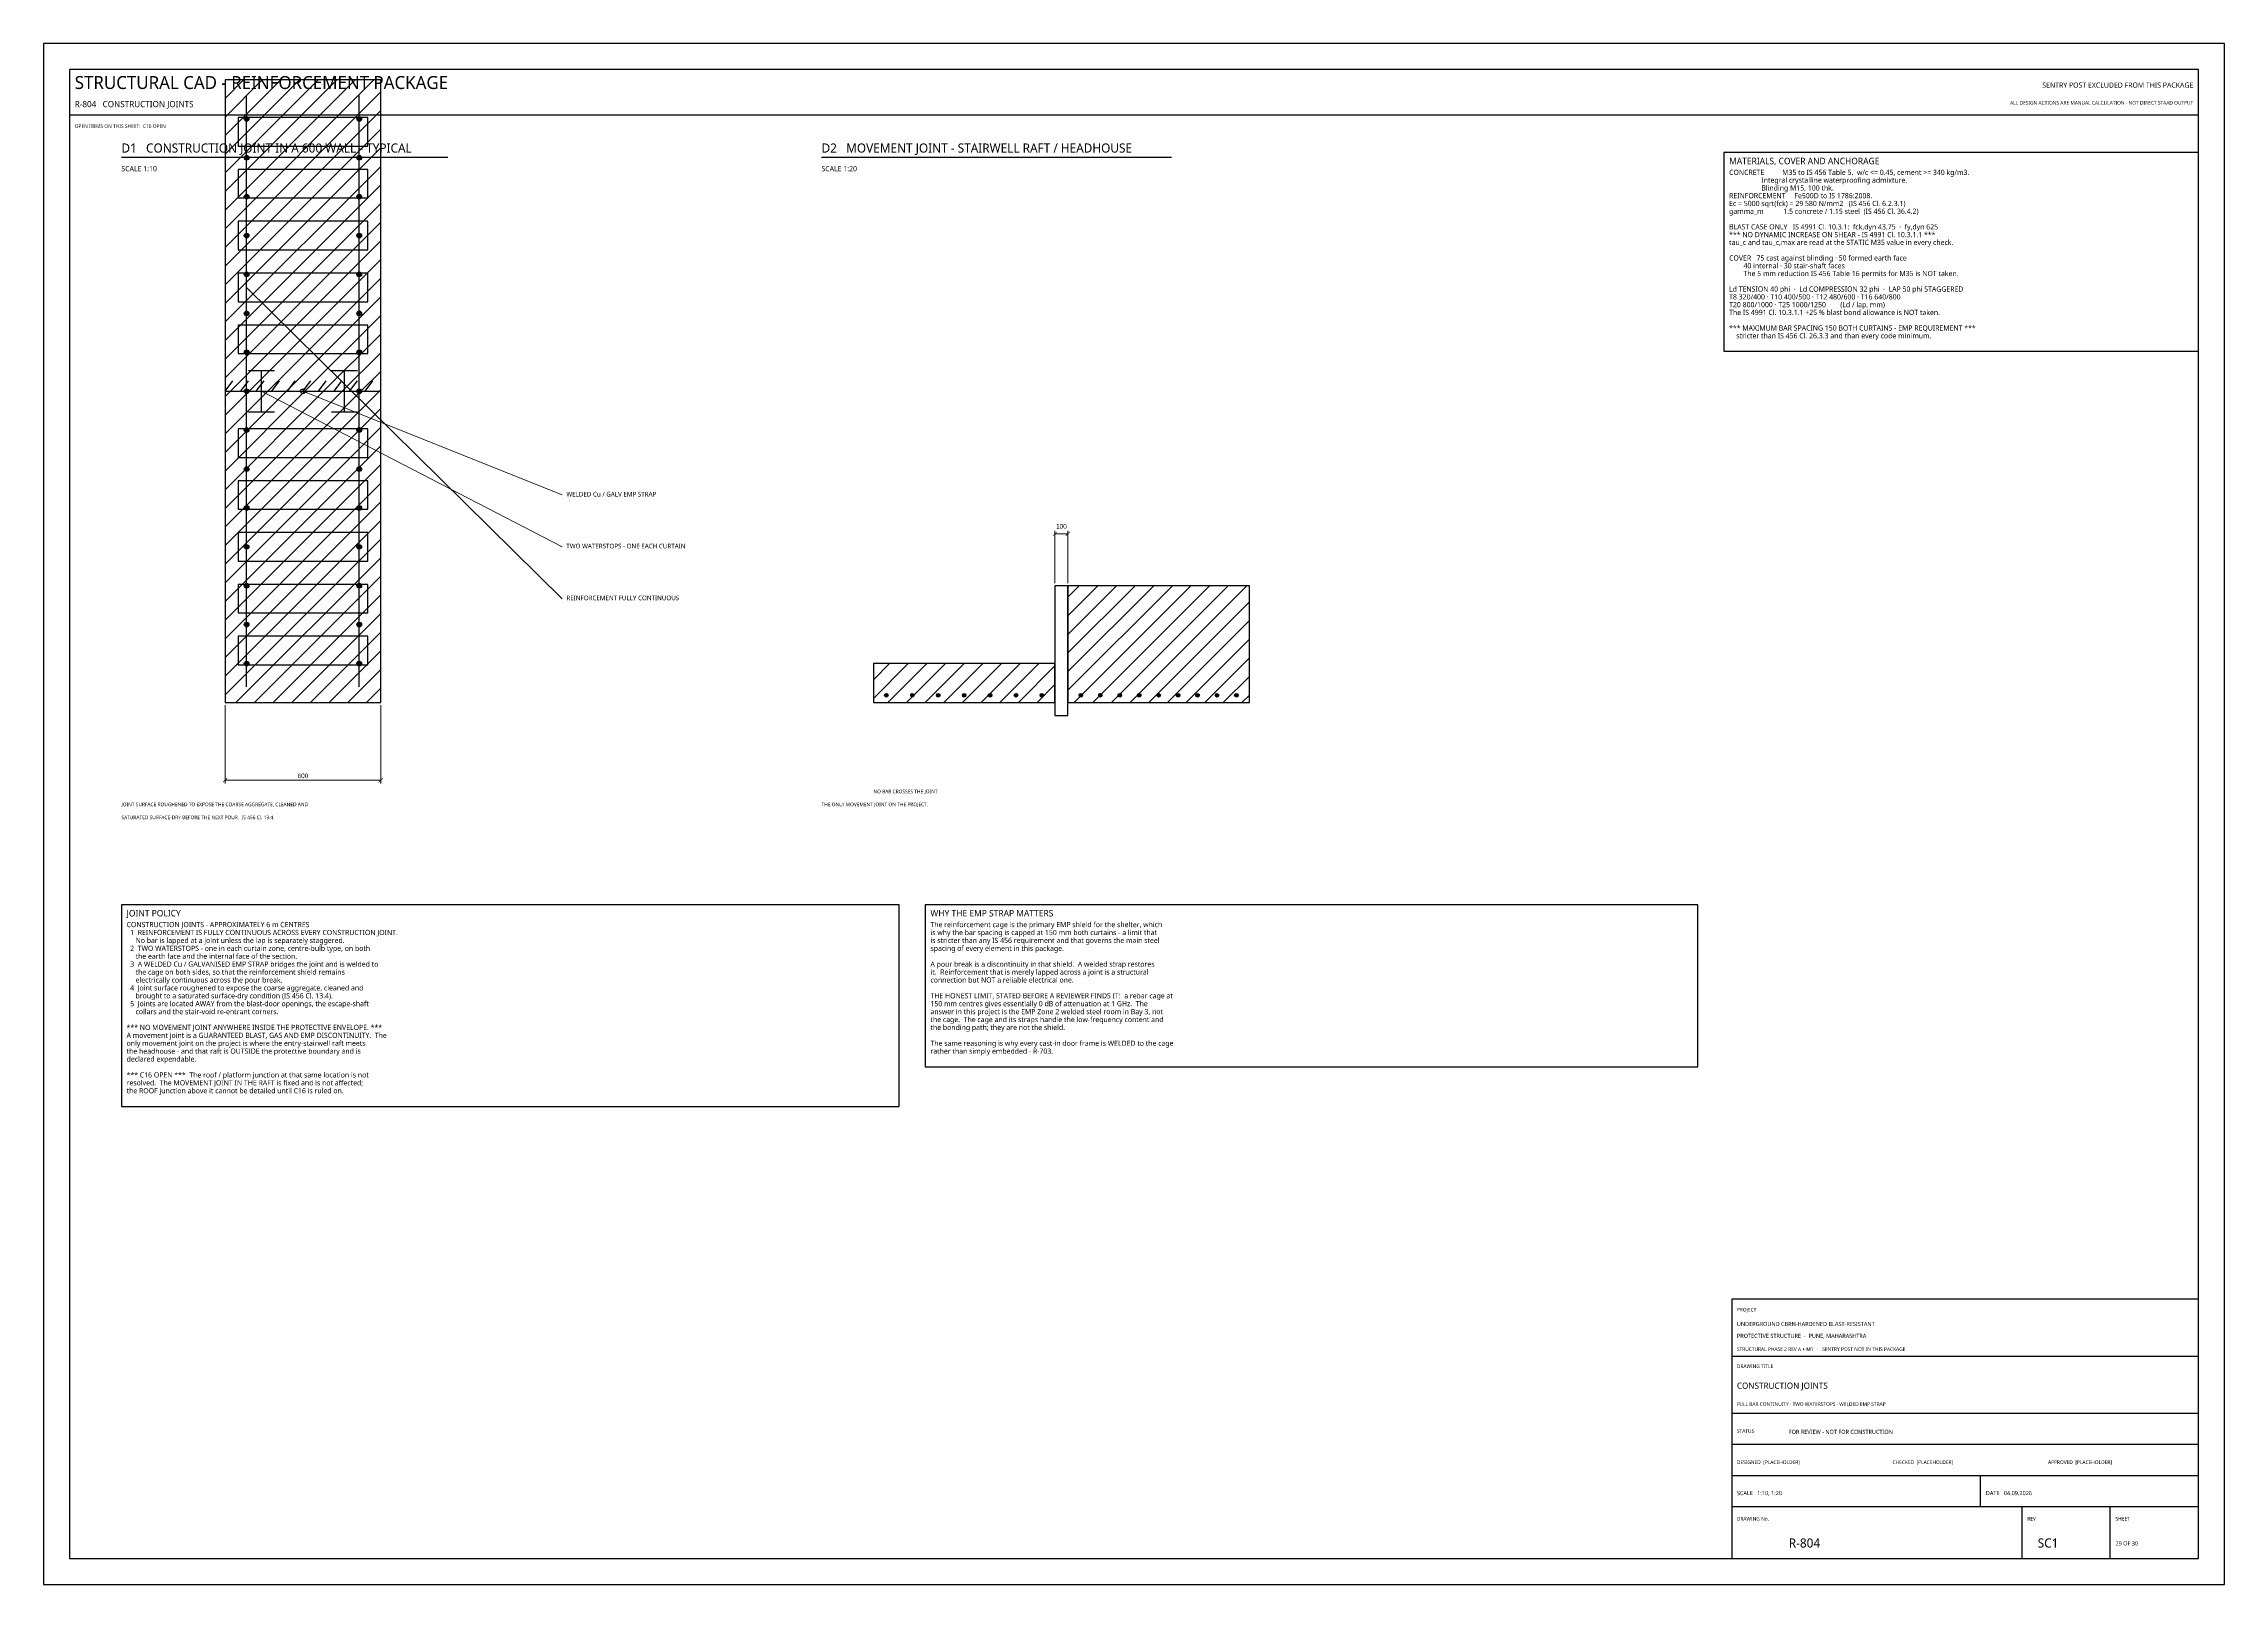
# Model space of a CAD drawing. Header units: millimetres. Extents: x 0 to 841, y 0 to 594.
import ezdxf
from ezdxf.enums import TextEntityAlignment as Align

# ---------------------------------------------------------------- set-up
doc = ezdxf.new("R2010")
doc.units = ezdxf.units.MM
for name, color, linetype in [('S-BLAST', 1, 'Continuous'), ('S-CALLOUT', 2, 'Continuous'), ('S-CONCRETE', 7, 'Continuous'), ('S-CONCRETE-THIN', 7, 'Continuous'), ('S-DIM', 4, 'Continuous'), ('S-HATCH', 8, 'Continuous'), ('S-NOTE', 7, 'Continuous'), ('S-REBAR-MAIN', 1, 'Continuous'), ('S-REBAR-STIRRUP', 6, 'Continuous'), ('S-STEELWORK', 2, 'Continuous'), ('S-TEXT', 7, 'Continuous'), ('S-TITLE', 7, 'Continuous'), ('S-WATERPROOF', 30, 'Continuous')]:
    doc.layers.add(name, color=color, linetype=linetype)
doc.styles.add('OpenSans', font='OpenSans-Regular.ttf')
doc.dimstyles.new('SC-DIM', dxfattribs={"dimtxt": 1.8, "dimasz": 1.6, "dimexe": 1.2, "dimexo": 1, "dimgap": 0.8, "dimtad": 1, "dimdec": 0, "dimblk": 'ARCHTICK', "dimcen": 2.5, "dimclrd": 4, "dimclre": 4, "dimclrt": 4, "dimazin": 3, "dimtfac": 1, "dimtmove": 0, "dimatfit": 3, "dimlwd": 13, "dimlwe": 13})

# ---------------------------------------------------------------- blocks, each defined once
blk = doc.blocks.new('_ARCHTICK')
at = {"color": 0, "linetype": 'BYBLOCK', "const_width": 0.15}
blk.add_lwpolyline([(-0.5, -0.5), (0.5, 0.5)], dxfattribs=at)

msp = doc.modelspace()

# ---------------------------------------------------------------- hatches: boundary and pattern name
at = {"layer": 'S-HATCH'}
h = msp.add_hatch(dxfattribs=at)
h.set_pattern_fill('ANSI31', scale=1.6)
h.paths.add_polyline_path([(70, 460), (130, 460), (130, 580), (70, 580)])
h = msp.add_hatch(dxfattribs=at)
h.set_pattern_fill('ANSI31', scale=1.6)
h.paths.add_polyline_path([(70, 340), (130, 340), (130, 460), (70, 460)])
h = msp.add_hatch(dxfattribs=at)
h.set_pattern_fill('ANSI31', scale=1.6)
h.paths.add_polyline_path([(395, 340), (465, 340), (465, 385), (395, 385)])
h = msp.add_hatch(dxfattribs=at)
h.set_pattern_fill('ANSI31', scale=1.6)
h.paths.add_polyline_path([(320, 340), (390, 340), (390, 355), (320, 355)])
at = {"layer": 'S-REBAR-MAIN'}
for points in [[(79.2, 565), (79.131, 565.344), (78.936, 565.636), (78.644, 565.831), (78.3, 565.9), (77.956, 565.831), (77.664, 565.636), (77.469, 565.344), (77.4, 565), (77.469, 564.656), (77.664, 564.364), (77.956, 564.169), (78.3, 564.1), (78.644, 564.169), (78.936, 564.364), (79.131, 564.656)], [(122.6, 565), (122.531, 565.344), (122.336, 565.636), (122.044, 565.831), (121.7, 565.9), (121.356, 565.831), (121.064, 565.636), (120.869, 565.344), (120.8, 565), (120.869, 564.656), (121.064, 564.364), (121.356, 564.169), (121.7, 564.1), (122.044, 564.169), (122.336, 564.364), (122.531, 564.656)], [(79.2, 550), (79.131, 550.344), (78.936, 550.636), (78.644, 550.831), (78.3, 550.9), (77.956, 550.831), (77.664, 550.636), (77.469, 550.344), (77.4, 550), (77.469, 549.656), (77.664, 549.364), (77.956, 549.169), (78.3, 549.1), (78.644, 549.169), (78.936, 549.364), (79.131, 549.656)], [(122.6, 550), (122.531, 550.344), (122.336, 550.636), (122.044, 550.831), (121.7, 550.9), (121.356, 550.831), (121.064, 550.636), (120.869, 550.344), (120.8, 550), (120.869, 549.656), (121.064, 549.364), (121.356, 549.169), (121.7, 549.1), (122.044, 549.169), (122.336, 549.364), (122.531, 549.656)], [(79.2, 535), (79.131, 535.344), (78.936, 535.636), (78.644, 535.831), (78.3, 535.9), (77.956, 535.831), (77.664, 535.636), (77.469, 535.344), (77.4, 535), (77.469, 534.656), (77.664, 534.364), (77.956, 534.169), (78.3, 534.1), (78.644, 534.169), (78.936, 534.364), (79.131, 534.656)], [(122.6, 535), (122.531, 535.344), (122.336, 535.636), (122.044, 535.831), (121.7, 535.9), (121.356, 535.831), (121.064, 535.636), (120.869, 535.344), (120.8, 535), (120.869, 534.656), (121.064, 534.364), (121.356, 534.169), (121.7, 534.1), (122.044, 534.169), (122.336, 534.364), (122.531, 534.656)], [(79.2, 520), (79.131, 520.344), (78.936, 520.636), (78.644, 520.831), (78.3, 520.9), (77.956, 520.831), (77.664, 520.636), (77.469, 520.344), (77.4, 520), (77.469, 519.656), (77.664, 519.364), (77.956, 519.169), (78.3, 519.1), (78.644, 519.169), (78.936, 519.364), (79.131, 519.656)], [(122.6, 520), (122.531, 520.344), (122.336, 520.636), (122.044, 520.831), (121.7, 520.9), (121.356, 520.831), (121.064, 520.636), (120.869, 520.344), (120.8, 520), (120.869, 519.656), (121.064, 519.364), (121.356, 519.169), (121.7, 519.1), (122.044, 519.169), (122.336, 519.364), (122.531, 519.656)], [(79.2, 505), (79.131, 505.344), (78.936, 505.636), (78.644, 505.831), (78.3, 505.9), (77.956, 505.831), (77.664, 505.636), (77.469, 505.344), (77.4, 505), (77.469, 504.656), (77.664, 504.364), (77.956, 504.169), (78.3, 504.1), (78.644, 504.169), (78.936, 504.364), (79.131, 504.656)], [(122.6, 505), (122.531, 505.344), (122.336, 505.636), (122.044, 505.831), (121.7, 505.9), (121.356, 505.831), (121.064, 505.636), (120.869, 505.344), (120.8, 505), (120.869, 504.656), (121.064, 504.364), (121.356, 504.169), (121.7, 504.1), (122.044, 504.169), (122.336, 504.364), (122.531, 504.656)], [(79.2, 490), (79.131, 490.344), (78.936, 490.636), (78.644, 490.831), (78.3, 490.9), (77.956, 490.831), (77.664, 490.636), (77.469, 490.344), (77.4, 490), (77.469, 489.656), (77.664, 489.364), (77.956, 489.169), (78.3, 489.1), (78.644, 489.169), (78.936, 489.364), (79.131, 489.656)], [(122.6, 490), (122.531, 490.344), (122.336, 490.636), (122.044, 490.831), (121.7, 490.9), (121.356, 490.831), (121.064, 490.636), (120.869, 490.344), (120.8, 490), (120.869, 489.656), (121.064, 489.364), (121.356, 489.169), (121.7, 489.1), (122.044, 489.169), (122.336, 489.364), (122.531, 489.656)], [(79.2, 475), (79.131, 475.344), (78.936, 475.636), (78.644, 475.831), (78.3, 475.9), (77.956, 475.831), (77.664, 475.636), (77.469, 475.344), (77.4, 475), (77.469, 474.656), (77.664, 474.364), (77.956, 474.169), (78.3, 474.1), (78.644, 474.169), (78.936, 474.364), (79.131, 474.656)], [(122.6, 475), (122.531, 475.344), (122.336, 475.636), (122.044, 475.831), (121.7, 475.9), (121.356, 475.831), (121.064, 475.636), (120.869, 475.344), (120.8, 475), (120.869, 474.656), (121.064, 474.364), (121.356, 474.169), (121.7, 474.1), (122.044, 474.169), (122.336, 474.364), (122.531, 474.656)], [(79.2, 460), (79.131, 460.344), (78.936, 460.636), (78.644, 460.831), (78.3, 460.9), (77.956, 460.831), (77.664, 460.636), (77.469, 460.344), (77.4, 460), (77.469, 459.656), (77.664, 459.364), (77.956, 459.169), (78.3, 459.1), (78.644, 459.169), (78.936, 459.364), (79.131, 459.656)], [(122.6, 460), (122.531, 460.344), (122.336, 460.636), (122.044, 460.831), (121.7, 460.9), (121.356, 460.831), (121.064, 460.636), (120.869, 460.344), (120.8, 460), (120.869, 459.656), (121.064, 459.364), (121.356, 459.169), (121.7, 459.1), (122.044, 459.169), (122.336, 459.364), (122.531, 459.656)], [(79.2, 445), (79.131, 445.344), (78.936, 445.636), (78.644, 445.831), (78.3, 445.9), (77.956, 445.831), (77.664, 445.636), (77.469, 445.344), (77.4, 445), (77.469, 444.656), (77.664, 444.364), (77.956, 444.169), (78.3, 444.1), (78.644, 444.169), (78.936, 444.364), (79.131, 444.656)], [(122.6, 445), (122.531, 445.344), (122.336, 445.636), (122.044, 445.831), (121.7, 445.9), (121.356, 445.831), (121.064, 445.636), (120.869, 445.344), (120.8, 445), (120.869, 444.656), (121.064, 444.364), (121.356, 444.169), (121.7, 444.1), (122.044, 444.169), (122.336, 444.364), (122.531, 444.656)], [(79.2, 430), (79.131, 430.344), (78.936, 430.636), (78.644, 430.831), (78.3, 430.9), (77.956, 430.831), (77.664, 430.636), (77.469, 430.344), (77.4, 430), (77.469, 429.656), (77.664, 429.364), (77.956, 429.169), (78.3, 429.1), (78.644, 429.169), (78.936, 429.364), (79.131, 429.656)], [(122.6, 430), (122.531, 430.344), (122.336, 430.636), (122.044, 430.831), (121.7, 430.9), (121.356, 430.831), (121.064, 430.636), (120.869, 430.344), (120.8, 430), (120.869, 429.656), (121.064, 429.364), (121.356, 429.169), (121.7, 429.1), (122.044, 429.169), (122.336, 429.364), (122.531, 429.656)], [(79.2, 415), (79.131, 415.344), (78.936, 415.636), (78.644, 415.831), (78.3, 415.9), (77.956, 415.831), (77.664, 415.636), (77.469, 415.344), (77.4, 415), (77.469, 414.656), (77.664, 414.364), (77.956, 414.169), (78.3, 414.1), (78.644, 414.169), (78.936, 414.364), (79.131, 414.656)], [(122.6, 415), (122.531, 415.344), (122.336, 415.636), (122.044, 415.831), (121.7, 415.9), (121.356, 415.831), (121.064, 415.636), (120.869, 415.344), (120.8, 415), (120.869, 414.656), (121.064, 414.364), (121.356, 414.169), (121.7, 414.1), (122.044, 414.169), (122.336, 414.364), (122.531, 414.656)], [(79.2, 400), (79.131, 400.344), (78.936, 400.636), (78.644, 400.831), (78.3, 400.9), (77.956, 400.831), (77.664, 400.636), (77.469, 400.344), (77.4, 400), (77.469, 399.656), (77.664, 399.364), (77.956, 399.169), (78.3, 399.1), (78.644, 399.169), (78.936, 399.364), (79.131, 399.656)], [(122.6, 400), (122.531, 400.344), (122.336, 400.636), (122.044, 400.831), (121.7, 400.9), (121.356, 400.831), (121.064, 400.636), (120.869, 400.344), (120.8, 400), (120.869, 399.656), (121.064, 399.364), (121.356, 399.169), (121.7, 399.1), (122.044, 399.169), (122.336, 399.364), (122.531, 399.656)], [(79.2, 385), (79.131, 385.344), (78.936, 385.636), (78.644, 385.831), (78.3, 385.9), (77.956, 385.831), (77.664, 385.636), (77.469, 385.344), (77.4, 385), (77.469, 384.656), (77.664, 384.364), (77.956, 384.169), (78.3, 384.1), (78.644, 384.169), (78.936, 384.364), (79.131, 384.656)], [(122.6, 385), (122.531, 385.344), (122.336, 385.636), (122.044, 385.831), (121.7, 385.9), (121.356, 385.831), (121.064, 385.636), (120.869, 385.344), (120.8, 385), (120.869, 384.656), (121.064, 384.364), (121.356, 384.169), (121.7, 384.1), (122.044, 384.169), (122.336, 384.364), (122.531, 384.656)], [(79.2, 370), (79.131, 370.344), (78.936, 370.636), (78.644, 370.831), (78.3, 370.9), (77.956, 370.831), (77.664, 370.636), (77.469, 370.344), (77.4, 370), (77.469, 369.656), (77.664, 369.364), (77.956, 369.169), (78.3, 369.1), (78.644, 369.169), (78.936, 369.364), (79.131, 369.656)], [(122.6, 370), (122.531, 370.344), (122.336, 370.636), (122.044, 370.831), (121.7, 370.9), (121.356, 370.831), (121.064, 370.636), (120.869, 370.344), (120.8, 370), (120.869, 369.656), (121.064, 369.364), (121.356, 369.169), (121.7, 369.1), (122.044, 369.169), (122.336, 369.364), (122.531, 369.656)], [(79.2, 355), (79.131, 355.344), (78.936, 355.636), (78.644, 355.831), (78.3, 355.9), (77.956, 355.831), (77.664, 355.636), (77.469, 355.344), (77.4, 355), (77.469, 354.656), (77.664, 354.364), (77.956, 354.169), (78.3, 354.1), (78.644, 354.169), (78.936, 354.364), (79.131, 354.656)], [(122.6, 355), (122.531, 355.344), (122.336, 355.636), (122.044, 355.831), (121.7, 355.9), (121.356, 355.831), (121.064, 355.636), (120.869, 355.344), (120.8, 355), (120.869, 354.656), (121.064, 354.364), (121.356, 354.169), (121.7, 354.1), (122.044, 354.169), (122.336, 354.364), (122.531, 354.656)], [(325.7, 342.8), (325.647, 343.068), (325.495, 343.295), (325.268, 343.447), (325, 343.5), (324.732, 343.447), (324.505, 343.295), (324.353, 343.068), (324.3, 342.8), (324.353, 342.532), (324.505, 342.305), (324.732, 342.153), (325, 342.1), (325.268, 342.153), (325.495, 342.305), (325.647, 342.532)], [(335.7, 342.8), (335.647, 343.068), (335.495, 343.295), (335.268, 343.447), (335, 343.5), (334.732, 343.447), (334.505, 343.295), (334.353, 343.068), (334.3, 342.8), (334.353, 342.532), (334.505, 342.305), (334.732, 342.153), (335, 342.1), (335.268, 342.153), (335.495, 342.305), (335.647, 342.532)], [(345.7, 342.8), (345.647, 343.068), (345.495, 343.295), (345.268, 343.447), (345, 343.5), (344.732, 343.447), (344.505, 343.295), (344.353, 343.068), (344.3, 342.8), (344.353, 342.532), (344.505, 342.305), (344.732, 342.153), (345, 342.1), (345.268, 342.153), (345.495, 342.305), (345.647, 342.532)], [(355.7, 342.8), (355.647, 343.068), (355.495, 343.295), (355.268, 343.447), (355, 343.5), (354.732, 343.447), (354.505, 343.295), (354.353, 343.068), (354.3, 342.8), (354.353, 342.532), (354.505, 342.305), (354.732, 342.153), (355, 342.1), (355.268, 342.153), (355.495, 342.305), (355.647, 342.532)], [(365.7, 342.8), (365.647, 343.068), (365.495, 343.295), (365.268, 343.447), (365, 343.5), (364.732, 343.447), (364.505, 343.295), (364.353, 343.068), (364.3, 342.8), (364.353, 342.532), (364.505, 342.305), (364.732, 342.153), (365, 342.1), (365.268, 342.153), (365.495, 342.305), (365.647, 342.532)], [(375.7, 342.8), (375.647, 343.068), (375.495, 343.295), (375.268, 343.447), (375, 343.5), (374.732, 343.447), (374.505, 343.295), (374.353, 343.068), (374.3, 342.8), (374.353, 342.532), (374.505, 342.305), (374.732, 342.153), (375, 342.1), (375.268, 342.153), (375.495, 342.305), (375.647, 342.532)], [(385.7, 342.8), (385.647, 343.068), (385.495, 343.295), (385.268, 343.447), (385, 343.5), (384.732, 343.447), (384.505, 343.295), (384.353, 343.068), (384.3, 342.8), (384.353, 342.532), (384.505, 342.305), (384.732, 342.153), (385, 342.1), (385.268, 342.153), (385.495, 342.305), (385.647, 342.532)], [(400.7, 342.8), (400.647, 343.068), (400.495, 343.295), (400.268, 343.447), (400, 343.5), (399.732, 343.447), (399.505, 343.295), (399.353, 343.068), (399.3, 342.8), (399.353, 342.532), (399.505, 342.305), (399.732, 342.153), (400, 342.1), (400.268, 342.153), (400.495, 342.305), (400.647, 342.532)], [(408.2, 342.8), (408.147, 343.068), (407.995, 343.295), (407.768, 343.447), (407.5, 343.5), (407.232, 343.447), (407.005, 343.295), (406.853, 343.068), (406.8, 342.8), (406.853, 342.532), (407.005, 342.305), (407.232, 342.153), (407.5, 342.1), (407.768, 342.153), (407.995, 342.305), (408.147, 342.532)], [(415.7, 342.8), (415.647, 343.068), (415.495, 343.295), (415.268, 343.447), (415, 343.5), (414.732, 343.447), (414.505, 343.295), (414.353, 343.068), (414.3, 342.8), (414.353, 342.532), (414.505, 342.305), (414.732, 342.153), (415, 342.1), (415.268, 342.153), (415.495, 342.305), (415.647, 342.532)], [(423.2, 342.8), (423.147, 343.068), (422.995, 343.295), (422.768, 343.447), (422.5, 343.5), (422.232, 343.447), (422.005, 343.295), (421.853, 343.068), (421.8, 342.8), (421.853, 342.532), (422.005, 342.305), (422.232, 342.153), (422.5, 342.1), (422.768, 342.153), (422.995, 342.305), (423.147, 342.532)], [(430.7, 342.8), (430.647, 343.068), (430.495, 343.295), (430.268, 343.447), (430, 343.5), (429.732, 343.447), (429.505, 343.295), (429.353, 343.068), (429.3, 342.8), (429.353, 342.532), (429.505, 342.305), (429.732, 342.153), (430, 342.1), (430.268, 342.153), (430.495, 342.305), (430.647, 342.532)], [(438.2, 342.8), (438.147, 343.068), (437.995, 343.295), (437.768, 343.447), (437.5, 343.5), (437.232, 343.447), (437.005, 343.295), (436.853, 343.068), (436.8, 342.8), (436.853, 342.532), (437.005, 342.305), (437.232, 342.153), (437.5, 342.1), (437.768, 342.153), (437.995, 342.305), (438.147, 342.532)], [(445.7, 342.8), (445.647, 343.068), (445.495, 343.295), (445.268, 343.447), (445, 343.5), (444.732, 343.447), (444.505, 343.295), (444.353, 343.068), (444.3, 342.8), (444.353, 342.532), (444.505, 342.305), (444.732, 342.153), (445, 342.1), (445.268, 342.153), (445.495, 342.305), (445.647, 342.532)], [(453.2, 342.8), (453.147, 343.068), (452.995, 343.295), (452.768, 343.447), (452.5, 343.5), (452.232, 343.447), (452.005, 343.295), (451.853, 343.068), (451.8, 342.8), (451.853, 342.532), (452.005, 342.305), (452.232, 342.153), (452.5, 342.1), (452.768, 342.153), (452.995, 342.305), (453.147, 342.532)], [(460.7, 342.8), (460.647, 343.068), (460.495, 343.295), (460.268, 343.447), (460, 343.5), (459.732, 343.447), (459.505, 343.295), (459.353, 343.068), (459.3, 342.8), (459.353, 342.532), (459.505, 342.305), (459.732, 342.153), (460, 342.1), (460.268, 342.153), (460.495, 342.305), (460.647, 342.532)]]:
    msp.add_hatch(color=1, dxfattribs=at).paths.add_polyline_path(points)

# ---------------------------------------------------------------- linework, layer by layer
at = {"layer": 'S-BLAST'}
msp.add_lwpolyline([(390, 335), (395, 335), (395, 385), (390, 385)], close=True, dxfattribs=at)
at = {"layer": 'S-CONCRETE'}
msp.add_line((70, 460), (130, 460), dxfattribs=at)
for points in [[(70, 340), (130, 340), (130, 580), (70, 580)], [(395, 340), (465, 340), (465, 385), (395, 385)], [(320, 340), (390, 340), (390, 355), (320, 355)]]:
    msp.add_lwpolyline(points, close=True, dxfattribs=at)
at = {"layer": 'S-CONCRETE-THIN'}
for p, q in [((70, 460), (73, 464)), ((76, 460), (79, 464)), ((82, 460), (85, 464)), ((88, 460), (91, 464)), ((94, 460), (97, 464)), ((100, 460), (103, 464)), ((106, 460), (109, 464)), ((112, 460), (115, 464)), ((118, 460), (121, 464)), ((124, 460), (127, 464))]:
    msp.add_line(p, q, dxfattribs=at)
at = {"layer": 'S-REBAR-MAIN'}
for p, q in [((78.3, 346), (78.3, 574)), ((121.7, 346), (121.7, 574))]:
    msp.add_line(p, q, dxfattribs=at)
for centre, radius in [((78.3, 565), 0.9), ((121.7, 565), 0.9), ((78.3, 550), 0.9), ((121.7, 550), 0.9), ((78.3, 535), 0.9), ((121.7, 535), 0.9), ((78.3, 520), 0.9), ((121.7, 520), 0.9), ((78.3, 505), 0.9), ((121.7, 505), 0.9), ((78.3, 490), 0.9), ((121.7, 490), 0.9), ((78.3, 475), 0.9), ((121.7, 475), 0.9), ((78.3, 460), 0.9), ((121.7, 460), 0.9), ((78.3, 445), 0.9), ((121.7, 445), 0.9), ((78.3, 430), 0.9), ((121.7, 430), 0.9), ((78.3, 415), 0.9), ((121.7, 415), 0.9), ((78.3, 400), 0.9), ((121.7, 400), 0.9), ((78.3, 385), 0.9), ((121.7, 385), 0.9), ((78.3, 370), 0.9), ((121.7, 370), 0.9), ((78.3, 355), 0.9), ((121.7, 355), 0.9), ((325, 342.8), 0.7), ((335, 342.8), 0.7), ((345, 342.8), 0.7), ((355, 342.8), 0.7), ((365, 342.8), 0.7), ((375, 342.8), 0.7), ((385, 342.8), 0.7), ((400, 342.8), 0.7), ((407.5, 342.8), 0.7), ((415, 342.8), 0.7), ((422.5, 342.8), 0.7), ((430, 342.8), 0.7), ((437.5, 342.8), 0.7), ((445, 342.8), 0.7), ((452.5, 342.8), 0.7), ((460, 342.8), 0.7)]:
    msp.add_circle(centre, radius, dxfattribs=at)
at = {"layer": 'S-REBAR-STIRRUP'}
for points in [[(75, 554.5), (125, 554.5), (125, 565.5), (75, 565.5)], [(75, 534.5), (125, 534.5), (125, 545.5), (75, 545.5)], [(75, 514.5), (125, 514.5), (125, 525.5), (75, 525.5)], [(75, 494.5), (125, 494.5), (125, 505.5), (75, 505.5)], [(75, 474.5), (125, 474.5), (125, 485.5), (75, 485.5)], [(75, 434.5), (125, 434.5), (125, 445.5), (75, 445.5)], [(75, 414.5), (125, 414.5), (125, 425.5), (75, 425.5)], [(75, 394.5), (125, 394.5), (125, 405.5), (75, 405.5)], [(75, 374.5), (125, 374.5), (125, 385.5), (75, 385.5)], [(75, 354.5), (125, 354.5), (125, 365.5), (75, 365.5)]]:
    msp.add_lwpolyline(points, close=True, dxfattribs=at)
at = {"layer": 'S-STEELWORK'}
msp.add_lwpolyline([(90, 460), (110, 460)], dxfattribs=at)
msp.add_circle((100, 460), 0.9, dxfattribs=at)
at = {"layer": 'S-TITLE'}
for p, q in [((10, 566.5), (831, 566.5)), ((30, 550.2), (155.829, 550.2)), ((300, 550.2), (434.981, 550.2)), ((651, 88), (831, 88)), ((651, 66), (831, 66)), ((651, 54), (831, 54)), ((651, 42), (831, 42)), ((747, 30), (747, 42)), ((651, 30), (831, 30)), ((763, 10), (763, 30)), ((797, 10), (797, 30))]:
    msp.add_line(p, q, dxfattribs=at)
for points in [[(0, 0), (841, 0), (841, 594), (0, 594)], [(10, 10), (831, 10), (831, 584), (10, 584)], [(648, 475.375), (831, 475.375), (831, 552), (648, 552)], [(30, 184.275), (330, 184.275), (330, 262), (30, 262)], [(340, 199.525), (638, 199.525), (638, 262), (340, 262)], [(651, 10), (831, 10), (831, 110), (651, 110)]]:
    msp.add_lwpolyline(points, close=True, dxfattribs=at)
at = {"layer": 'S-WATERPROOF'}
for points in [[(79, 468), (89, 468)], [(84, 452), (84, 468)], [(111, 468), (121, 468)], [(116, 452), (116, 468)], [(79, 452), (89, 452)], [(111, 452), (121, 452)]]:
    msp.add_lwpolyline(points, dxfattribs=at)

# ---------------------------------------------------------------- texts
at = {"layer": 'S-BLAST', "style": 'OpenSans'}
for s, height, p in [('ALL DESIGN ACTIONS ARE MANUAL CALCULATION - NOT DIRECT STAAD OUTPUT', 1.4, (829, 570.5)), ('SENTRY POST EXCLUDED FROM THIS PACKAGE', 2, (829, 577))]:
    msp.add_text(s, height=height, dxfattribs=at).set_placement(p, align=Align.RIGHT)
for s, height, p in [('OPEN ITEMS ON THIS SHEET:  C16 OPEN', 1.4, (12, 561.5)), ('NO BAR CROSSES THE JOINT', 1.4, (320, 305)), ('THE ONLY MOVEMENT JOINT ON THE PROJECT.', 1.4, (300, 300)), ('FOR REVIEW - NOT FOR CONSTRUCTION', 1.6, (673, 58))]:
    msp.add_text(s, height=height, dxfattribs=at).set_placement(p)
at = {"layer": 'S-CALLOUT', "style": 'OpenSans'}
for s, p in [('WELDED Cu / GALV EMP STRAP', (201.6, 419.4)), ('TWO WATERSTOPS - ONE EACH CURTAIN', (201.6, 399.4)), ('REINFORCEMENT FULLY CONTINUOUS', (201.6, 379.4))]:
    msp.add_text(s, height=1.8, dxfattribs=at).set_placement(p)
at = {"layer": 'S-NOTE', "style": 'OpenSans'}
for s, p in [('CONCRETE          M35 to IS 456 Table 5.  w/c <= 0.45, cement >= 340 kg/m3.', (650, 543.375)), ('                  Integral crystalline waterproofing admixture.', (650, 540.375)), ('                  Blinding M15, 100 thk.', (650, 537.375)), ('gamma_m           1.5 concrete / 1.15 steel  (IS 456 Cl. 36.4.2)', (650, 528.375)), ('REINFORCEMENT     Fe500D to IS 1786:2008.', (650, 534.375)), ('Ec = 5000 sqrt(fck) = 29 580 N/mm2   (IS 456 Cl. 6.2.3.1)', (650, 531.375)), ('*** NO DYNAMIC INCREASE ON SHEAR - IS 4991 Cl. 10.3.1.1 ***', (650, 519.375)), ('BLAST CASE ONLY   IS 4991 Cl. 10.3.1:  fck,dyn 43.75  ·  fy,dyn 625', (650, 522.375)), ('tau_c and tau_c,max are read at the STATIC M35 value in every check.', (650, 516.375)), ('COVER   75 cast against blinding · 50 formed earth face', (650, 510.375)), ('        The 5 mm reduction IS 456 Table 16 permits for M35 is NOT taken.', (650, 504.375)), ('        40 internal · 30 stair-shaft faces', (650, 507.375)), ('T8 320/400 · T10 400/500 · T12 480/600 · T16 640/800', (650, 495.375)), ('Ld TENSION 40 phi  ·  Ld COMPRESSION 32 phi  ·  LAP 50 phi STAGGERED', (650, 498.375)), ('T20 800/1000 · T25 1000/1250        (Ld / lap, mm)', (650, 492.375)), ('The IS 4991 Cl. 10.3.1.1 +25 % blast bond allowance is NOT taken.', (650, 489.375)), ('*** MAXIMUM BAR SPACING 150 BOTH CURTAINS - EMP REQUIREMENT ***', (650, 483.375)), ('    stricter than IS 456 Cl. 26.3.3 and than every code minimum.', (650, 480.375)), ('CONSTRUCTION JOINTS - APPROXIMATELY 6 m CENTRES', (32, 253.375)), ('  1  REINFORCEMENT IS FULLY CONTINUOUS ACROSS EVERY CONSTRUCTION JOINT.', (32, 250.325)), ('The reinforcement cage is the primary EMP shield for the shelter, which', (342, 253.375)), ('is why the bar spacing is capped at 150 mm both curtains - a limit that', (342, 250.325)), ('  2  TWO WATERSTOPS - one in each curtain zone, centre-bulb type, on both', (32, 244.225)), ('     No bar is lapped at a joint unless the lap is separately staggered.', (32, 247.275)), ('spacing of every element in this package.', (342, 244.225)), ('is stricter than any IS 456 requirement and that governs the main steel', (342, 247.275)), ('  3  A WELDED Cu / GALVANISED EMP STRAP bridges the joint and is welded to', (32, 238.125)), ('     the earth face and the internal face of the section.', (32, 241.175)), ('     the cage on both sides, so that the reinforcement shield remains', (32, 235.075)), ('A pour break is a discontinuity in that shield.  A welded strap restores', (342, 238.125)), ('it.  Reinforcement that is merely lapped across a joint is a structural', (342, 235.075)), ('  4  Joint surface roughened to expose the coarse aggregate, cleaned and', (32, 228.975)), ('     electrically continuous across the pour break.', (32, 232.025)), ('     brought to a saturated surface-dry condition (IS 456 Cl. 13.4).', (32, 225.925)), ('THE HONEST LIMIT, STATED BEFORE A REVIEWER FINDS IT:  a rebar cage at', (342, 225.925)), ('connection but NOT a reliable electrical one.', (342, 232.025)), ('  5  Joints are located AWAY from the blast-door openings, the escape-shaft', (32, 222.875)), ('     collars and the stair-void re-entrant corners.', (32, 219.825)), ('the cage.  The cage and its straps handle the low-frequency content and', (342, 216.775)), ('answer in this project is the EMP Zone 2 welded steel room in Bay 3, not', (342, 219.825)), ('150 mm centres gives essentially 0 dB of attenuation at 1 GHz.  The', (342, 222.875)), ('A movement joint is a GUARANTEED BLAST, GAS AND EMP DISCONTINUITY.  The', (32, 210.675)), ('*** NO MOVEMENT JOINT ANYWHERE INSIDE THE PROTECTIVE ENVELOPE. ***', (32, 213.725)), ('the bonding path; they are not the shield.', (342, 213.725)), ('the headhouse - and that raft is OUTSIDE the protective boundary and is', (32, 204.575)), ('only movement joint on the project is where the entry-stairwell raft meets', (32, 207.625)), ('declared expendable.', (32, 201.525)), ('The same reasoning is why every cast-in door frame is WELDED to the cage', (342, 207.625)), ('rather than simply embedded - R-703.', (342, 204.575)), ('*** C16 OPEN ***  The roof / platform junction at that same location is not', (32, 195.425)), ('resolved.  The MOVEMENT JOINT IN THE RAFT is fixed and is not affected;', (32, 192.375)), ('the ROOF junction above it cannot be detailed until C16 is ruled on.', (32, 189.325))]:
    msp.add_text(s, height=2, dxfattribs=at).set_placement(p)
at = {"layer": 'S-TEXT', "style": 'OpenSans'}
for s, height, p in [('SCALE 1:10', 2, (30, 544.8)), ('SCALE 1:20', 2, (300, 544.8)), ('JOINT SURFACE ROUGHENED TO EXPOSE THE COARSE AGGREGATE, CLEANED AND', 1.4, (30, 300)), ('SATURATED SURFACE-DRY BEFORE THE NEXT POUR.  IS 456 Cl. 13.4.', 1.4, (30, 295))]:
    msp.add_text(s, height=height, dxfattribs=at).set_placement(p)
at = {"layer": 'S-TITLE', "style": 'OpenSans'}
for s, height, p in [('STRUCTURAL CAD - REINFORCEMENT PACKAGE', 5, (12, 576.5)), ('R-804   CONSTRUCTION JOINTS', 2.4, (12, 569.5)), ('D1   CONSTRUCTION JOINT IN A 600 WALL - TYPICAL', 3.5, (30, 552)), ('D2   MOVEMENT JOINT - STAIRWELL RAFT / HEADHOUSE', 3.5, (300, 552)), ('MATERIALS, COVER AND ANCHORAGE', 2.5, (650, 547.5)), ('JOINT POLICY', 2.5, (32, 257.5)), ('WHY THE EMP STRAP MATTERS', 2.5, (342, 257.5)), ('PROJECT', 1.4, (653, 105.2)), ('UNDERGROUND CBRN-HARDENED BLAST-RESISTANT', 1.6, (653, 99.6)), ('PROTECTIVE STRUCTURE  -  PUNE, MAHARASHTRA', 1.6, (653, 95)), ('STRUCTURAL PHASE 2 REV A + M1   ·   SENTRY POST NOT IN THIS PACKAGE', 1.4, (653, 90)), ('DRAWING TITLE', 1.4, (653, 83.4)), ('CONSTRUCTION JOINTS', 2.4, (653, 75.4)), ('FULL BAR CONTINUITY · TWO WATERSTOPS · WELDED EMP STRAP', 1.4, (653, 68.8)), ('STATUS', 1.4, (653, 58.4)), ('DESIGNED  [PLACEHOLDER]', 1.4, (653, 46.4)), ('CHECKED  [PLACEHOLDER]', 1.4, (713, 46.4)), ('APPROVED  [PLACEHOLDER]', 1.4, (773, 46.4)), ('SCALE   1:10, 1:20', 1.6, (653, 34.4)), ('DATE   04.09.2026', 1.6, (749, 34.4)), ('DRAWING No.', 1.4, (653, 24.6)), ('REV', 1.4, (765, 24.6)), ('SHEET', 1.4, (799, 24.6)), ('R-804', 3.5, (673, 14.2)), ('SC1', 3.5, (769, 14.2)), ('29 OF 30', 1.6, (799, 15))]:
    msp.add_text(s, height=height, dxfattribs=at).set_placement(p)

# ---------------------------------------------------------------- dimensions: what is measured, and where the dimension line sits
at = {"layer": 'S-DIM'}
for base, p1, p2, override in [((390, 405), (390, 385), (395, 385), {"dimlfac": 20}), ((70, 310), (70, 340), (130, 340), {"dimlfac": 10})]:
    msp.add_linear_dim(base=base, p1=p1, p2=p2, dimstyle='SC-DIM', override=override, dxfattribs=at).render()

# ---------------------------------------------------------------- leaders
at = {"layer": 'S-CALLOUT'}
for points in [[(78.3, 500), (200, 380)], [(84, 460), (200, 400)], [(100, 460), (200, 420)]]:
    msp.add_leader(points, dimstyle='SC-DIM', dxfattribs=at)

doc.saveas('drawing.dxf')
